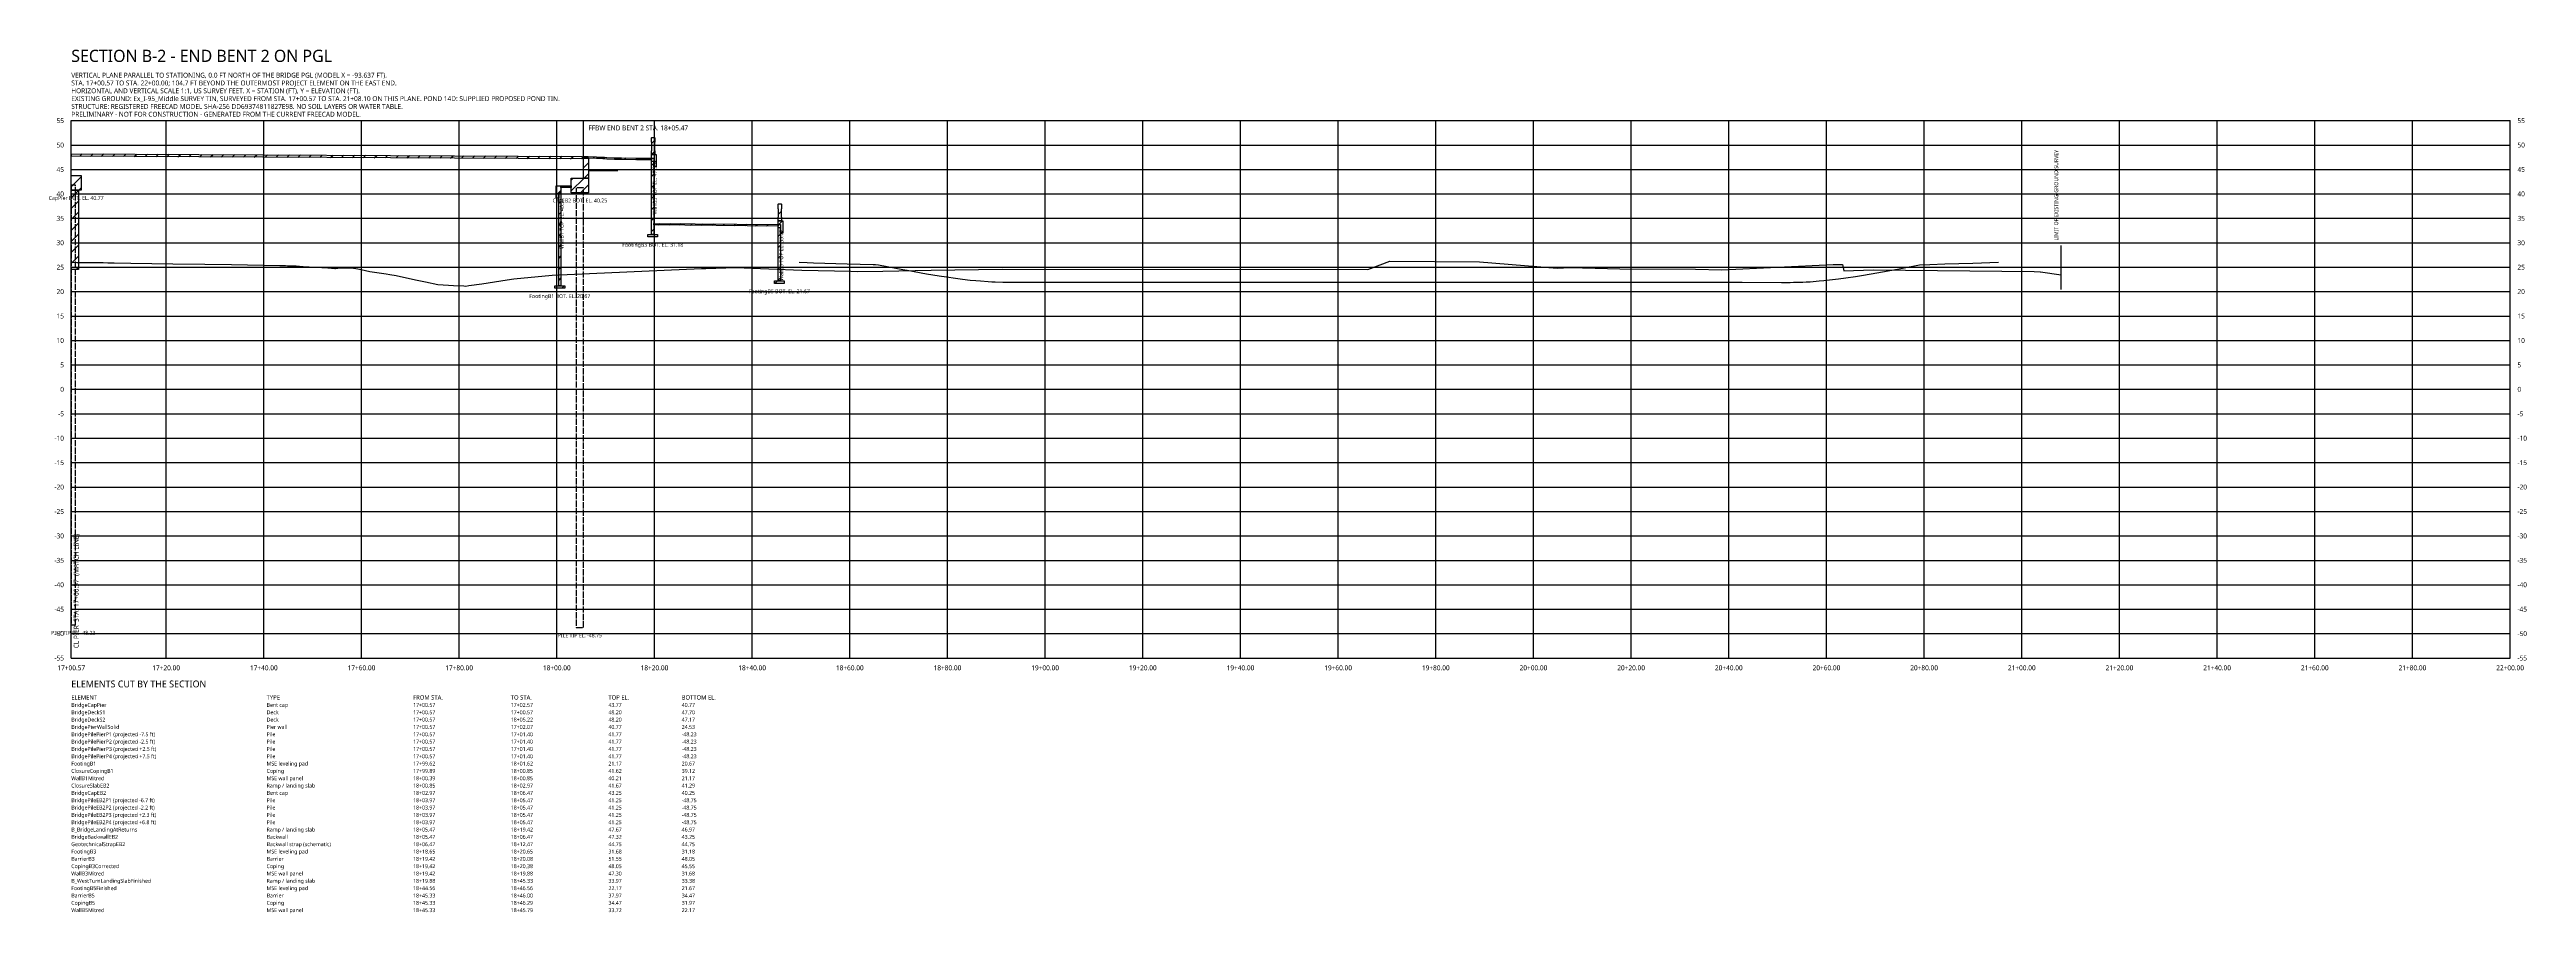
# Model space of a CAD drawing. Extents: x 1696 to 2203, y -107 to 70.
import ezdxf
from ezdxf.enums import TextEntityAlignment as Align

# ---------------------------------------------------------------- set-up
doc = ezdxf.new("R2010")
doc.units = 21
doc.linetypes.add('DASHED', pattern=[1.524, 1.27, -0.254])
for name, color, linetype in [('CUT_BARRIER', 251, 'Continuous'), ('CUT_BARRIER_HATCH', 251, 'Continuous'), ('CUT_COPING', 252, 'Continuous'), ('CUT_COPING_HATCH', 252, 'Continuous'), ('CUT_MSE_PAD', 30, 'Continuous'), ('CUT_MSE_PAD_HATCH', 30, 'Continuous'), ('CUT_MSE_WALL', 8, 'Continuous'), ('CUT_MSE_WALL_HATCH', 8, 'Continuous'), ('CUT_SLAB', 9, 'Continuous'), ('CUT_SLAB_HATCH', 9, 'Continuous'), ('CUT_STRAP', 6, 'Continuous'), ('CUT_SUBSTRUCTURE', 5, 'Continuous'), ('CUT_SUBSTRUCTURE_HATCH', 5, 'Continuous'), ('CUT_SUPERSTRUCTURE', 4, 'Continuous'), ('CUT_SUPERSTRUCTURE_HATCH', 4, 'Continuous'), ('EXISTING_GROUND', 3, 'Continuous'), ('GRID', 253, 'Continuous'), ('GRID_TEXT', 8, 'Continuous'), ('MATCHLINE', 1, 'Continuous'), ('PILE_PROJECTED', 1, 'DASHED'), ('POND_14D_PROPOSED', 150, 'Continuous'), ('TEXT', 7, 'Continuous'), ('TITLE', 7, 'Continuous')]:
    doc.layers.add(name, color=color, linetype=linetype)
doc.styles.add('OpenSans', font='OpenSans-Regular.ttf')

msp = doc.modelspace()

# ---------------------------------------------------------------- hatches: boundary and pattern name
at = {"layer": 'CUT_BARRIER_HATCH'}
h = msp.add_hatch(dxfattribs=at)
h.set_pattern_fill('ANSI31', scale=0.5)
h.paths.add_polyline_path([(1820.084, 48.053), (1819.418, 48.053), (1819.418, 48.803), (1819.48, 48.865), (1819.48, 50.49), (1819.418, 50.553), (1819.418, 51.49), (1819.48, 51.553), (1820.022, 51.553), (1820.084, 51.49), (1820.084, 50.553), (1820.022, 50.49), (1820.022, 48.865), (1820.084, 48.803)])
h = msp.add_hatch(dxfattribs=at)
h.set_pattern_fill('ANSI31', scale=0.5)
h.paths.add_polyline_path([(1846.001, 34.467), (1845.334, 34.467), (1845.334, 35.217), (1845.397, 35.279), (1845.397, 36.904), (1845.334, 36.967), (1845.334, 37.904), (1845.397, 37.967), (1845.939, 37.967), (1846.001, 37.904), (1846.001, 36.967), (1845.939, 36.904), (1845.939, 35.279), (1846.001, 35.217)])
at = {"layer": 'CUT_COPING_HATCH'}
h = msp.add_hatch(dxfattribs=at)
h.set_pattern_fill('ANSI31', scale=0.5)
h.paths.add_polyline_path([(1819.876, 46.636), (1819.418, 46.636), (1819.418, 48.053), (1820.376, 48.053), (1820.376, 45.553), (1819.876, 45.553)])
h = msp.add_hatch(dxfattribs=at)
h.set_pattern_fill('ANSI31', scale=0.5)
h.paths.add_polyline_path([(1800.845, 41.625), (1800.845, 40.208), (1800.386, 40.208), (1800.386, 39.125), (1799.886, 39.125), (1799.886, 41.625)])
h = msp.add_hatch(dxfattribs=at)
h.set_pattern_fill('ANSI31', scale=0.5)
h.paths.add_polyline_path([(1845.793, 33.05), (1845.334, 33.05), (1845.334, 34.467), (1846.293, 34.467), (1846.293, 31.966), (1845.793, 31.966)])
at = {"layer": 'CUT_MSE_PAD_HATCH'}
h = msp.add_hatch(dxfattribs=at)
h.set_pattern_fill('ANSI31', scale=0.5)
h.paths.add_polyline_path([(1818.647, 31.677), (1820.647, 31.677), (1820.647, 31.177), (1818.647, 31.177)])
h = msp.add_hatch(dxfattribs=at)
h.set_pattern_fill('ANSI31', scale=0.5)
h.paths.add_polyline_path([(1799.616, 20.672), (1799.616, 21.172), (1801.616, 21.172), (1801.616, 20.672)])
h = msp.add_hatch(dxfattribs=at)
h.set_pattern_fill('ANSI31', scale=0.5)
h.paths.add_polyline_path([(1844.564, 22.172), (1846.564, 22.172), (1846.564, 21.672), (1844.564, 21.672)])
at = {"layer": 'CUT_MSE_WALL_HATCH'}
h = msp.add_hatch(dxfattribs=at)
h.set_pattern_fill('ANSI31', scale=0.5)
h.paths.add_polyline_path([(1819.418, 47.303), (1819.876, 47.303), (1819.876, 31.677), (1819.418, 31.677)])
h = msp.add_hatch(dxfattribs=at)
h.set_pattern_fill('ANSI31', scale=0.5)
h.paths.add_polyline_path([(1800.386, 21.172), (1800.386, 40.208), (1800.845, 40.208), (1800.845, 21.172)])
h = msp.add_hatch(dxfattribs=at)
h.set_pattern_fill('ANSI31', scale=0.5)
h.paths.add_polyline_path([(1845.334, 33.717), (1845.793, 33.717), (1845.793, 22.172), (1845.334, 22.172)])
at = {"layer": 'CUT_SLAB_HATCH'}
h = msp.add_hatch(dxfattribs=at)
h.set_pattern_fill('ANSI31', scale=0.5)
h.paths.add_polyline_path([(1805.47, 47.319), (1805.47, 47.34), (1805.47, 47.423), (1805.47, 47.506), (1805.47, 47.59), (1805.47, 47.673), (1806.428, 47.657), (1808.103, 47.59), (1808.98, 47.543), (1809.411, 47.519), (1809.688, 47.503), (1810.243, 47.472), (1811.89, 47.396), (1813.153, 47.365), (1813.243, 47.364), (1816.305, 47.334), (1819.418, 47.303), (1819.418, 47.22), (1819.418, 47.136), (1819.418, 47.053), (1819.418, 46.969), (1816.305, 47.001), (1813.243, 47.031), (1813.153, 47.032), (1811.89, 47.062), (1810.243, 47.139), (1809.688, 47.17), (1809.411, 47.185), (1808.98, 47.209), (1808.103, 47.257), (1806.47, 47.323), (1806.47, 47.319)])
h = msp.add_hatch(dxfattribs=at)
h.set_pattern_fill('ANSI31', scale=0.5)
h.paths.add_polyline_path([(1802.97, 41.334), (1800.845, 41.291), (1800.845, 41.625), (1802.97, 41.667)])
h = msp.add_hatch(dxfattribs=at)
h.set_pattern_fill('ANSI31', scale=0.5)
h.paths.add_polyline_path([(1845.334, 33.717), (1845.334, 33.383), (1819.876, 33.638), (1819.876, 33.971)])
at = {"layer": 'CUT_SUBSTRUCTURE_HATCH'}
h = msp.add_hatch(dxfattribs=at)
h.set_pattern_fill('ANSI31', scale=0.5)
h.paths.add_polyline_path([(1806.47, 47.319), (1806.47, 43.25), (1805.47, 43.25), (1805.47, 47.319)])
h = msp.add_hatch(dxfattribs=at)
h.set_pattern_fill('ANSI31', scale=0.5)
h.paths.add_polyline_path([(1702.57, 40.765), (1700.57, 40.765), (1700.57, 43.765), (1702.57, 43.765)])
h = msp.add_hatch(dxfattribs=at)
h.set_pattern_fill('ANSI31', scale=0.5)
h.paths.add_polyline_path([(1702.07, 24.526), (1700.57, 24.526), (1700.57, 40.765), (1702.07, 40.765)])
h = msp.add_hatch(dxfattribs=at)
h.set_pattern_fill('ANSI31', scale=0.5)
h.paths.add_polyline_path([(1806.47, 40.25), (1802.97, 40.25), (1802.97, 43.25), (1806.47, 43.25)])
at = {"layer": 'CUT_SUPERSTRUCTURE_HATCH'}
h = msp.add_hatch(dxfattribs=at)
h.set_pattern_fill('ANSI31', scale=0.5)
h.paths.add_polyline_path([(1700.57, 48.198), (1700.57, 48.198), (1700.57, 47.698), (1700.57, 47.698)])
h = msp.add_hatch(dxfattribs=at)
h.set_pattern_fill('ANSI31', scale=0.5)
h.paths.add_polyline_path([(1700.57, 48.198), (1805.22, 47.674), (1805.22, 47.299), (1805.22, 47.174), (1700.57, 47.698)])

# ---------------------------------------------------------------- linework, layer by layer
at = {"layer": 'CUT_BARRIER'}
for points in [[(1820.084, 48.053), (1819.418, 48.053), (1819.418, 48.803), (1819.48, 48.865), (1819.48, 50.49), (1819.418, 50.553), (1819.418, 51.49), (1819.48, 51.553), (1820.022, 51.553), (1820.084, 51.49), (1820.084, 50.553), (1820.022, 50.49), (1820.022, 48.865), (1820.084, 48.803)], [(1846.001, 34.467), (1845.334, 34.467), (1845.334, 35.217), (1845.397, 35.279), (1845.397, 36.904), (1845.334, 36.967), (1845.334, 37.904), (1845.397, 37.967), (1845.939, 37.967), (1846.001, 37.904), (1846.001, 36.967), (1845.939, 36.904), (1845.939, 35.279), (1846.001, 35.217)]]:
    msp.add_lwpolyline(points, close=True, dxfattribs=at)
at = {"layer": 'CUT_COPING'}
for points in [[(1819.876, 46.636), (1819.418, 46.636), (1819.418, 48.053), (1820.376, 48.053), (1820.376, 45.553), (1819.876, 45.553)], [(1800.845, 41.625), (1800.845, 40.208), (1800.386, 40.208), (1800.386, 39.125), (1799.886, 39.125), (1799.886, 41.625)], [(1845.793, 33.05), (1845.334, 33.05), (1845.334, 34.467), (1846.293, 34.467), (1846.293, 31.966), (1845.793, 31.966)]]:
    msp.add_lwpolyline(points, close=True, dxfattribs=at)
at = {"layer": 'CUT_MSE_PAD'}
for points in [[(1818.647, 31.677), (1820.647, 31.677), (1820.647, 31.177), (1818.647, 31.177)], [(1799.616, 20.672), (1799.616, 21.172), (1801.616, 21.172), (1801.616, 20.672)], [(1844.564, 22.172), (1846.564, 22.172), (1846.564, 21.672), (1844.564, 21.672)]]:
    msp.add_lwpolyline(points, close=True, dxfattribs=at)
at = {"layer": 'CUT_MSE_WALL'}
for points in [[(1819.418, 47.303), (1819.876, 47.303), (1819.876, 31.677), (1819.418, 31.677)], [(1800.386, 21.172), (1800.386, 40.208), (1800.845, 40.208), (1800.845, 21.172)], [(1845.334, 33.717), (1845.793, 33.717), (1845.793, 22.172), (1845.334, 22.172)]]:
    msp.add_lwpolyline(points, close=True, dxfattribs=at)
at = {"layer": 'CUT_SLAB'}
for points in [[(1805.47, 47.319), (1805.47, 47.34), (1805.47, 47.423), (1805.47, 47.506), (1805.47, 47.59), (1805.47, 47.673), (1806.428, 47.657), (1808.103, 47.59), (1808.98, 47.543), (1809.411, 47.519), (1809.688, 47.503), (1810.243, 47.472), (1811.89, 47.396), (1813.153, 47.365), (1813.243, 47.364), (1816.305, 47.334), (1819.418, 47.303), (1819.418, 47.22), (1819.418, 47.136), (1819.418, 47.053), (1819.418, 46.969), (1816.305, 47.001), (1813.243, 47.031), (1813.153, 47.032), (1811.89, 47.062), (1810.243, 47.139), (1809.688, 47.17), (1809.411, 47.185), (1808.98, 47.209), (1808.103, 47.257), (1806.47, 47.323), (1806.47, 47.319)], [(1802.97, 41.334), (1800.845, 41.291), (1800.845, 41.625), (1802.97, 41.667)], [(1845.334, 33.717), (1845.334, 33.383), (1819.876, 33.638), (1819.876, 33.971)]]:
    msp.add_lwpolyline(points, close=True, dxfattribs=at)
at = {"layer": 'CUT_STRAP'}
msp.add_lwpolyline([(1812.47, 44.75), (1806.47, 44.75)], dxfattribs=at)
at = {"layer": 'CUT_SUBSTRUCTURE'}
for points in [[(1806.47, 47.319), (1806.47, 43.25), (1805.47, 43.25), (1805.47, 47.319)], [(1702.57, 40.765), (1700.57, 40.765), (1700.57, 43.765), (1702.57, 43.765)], [(1702.07, 24.526), (1700.57, 24.526), (1700.57, 40.765), (1702.07, 40.765)], [(1806.47, 40.25), (1802.97, 40.25), (1802.97, 43.25), (1806.47, 43.25)]]:
    msp.add_lwpolyline(points, close=True, dxfattribs=at)
at = {"layer": 'CUT_SUPERSTRUCTURE'}
for points in [[(1700.57, 48.198), (1700.57, 48.198), (1700.57, 47.698), (1700.57, 47.698)], [(1700.57, 48.198), (1805.22, 47.674), (1805.22, 47.299), (1805.22, 47.174), (1700.57, 47.698)]]:
    msp.add_lwpolyline(points, close=True, dxfattribs=at)
at = {"layer": 'EXISTING_GROUND'}
msp.add_line((2108.096, 20.43), (2108.096, 29.43), dxfattribs=at)
msp.add_lwpolyline([(1700.57, 26.053), (1700.829, 26.044), (1701.691, 25.987), (1703.471, 25.966), (1704.856, 25.95), (1705.79, 25.964), (1706.711, 25.976), (1707.117, 25.959), (1708.057, 25.923), (1708.861, 25.891), (1708.907, 25.892), (1709.323, 25.887), (1712.757, 25.83), (1721.372, 25.711), (1727.897, 25.606), (1733.393, 25.543), (1743.31, 25.355), (1744.353, 25.328), (1744.452, 25.323), (1744.864, 25.303), (1746.143, 25.263), (1746.622, 25.244), (1748.023, 25.166), (1753.086, 24.847), (1754.557, 24.761), (1754.706, 24.753), (1755.138, 24.776), (1757.886, 24.861), (1757.978, 24.843), (1759.277, 24.646), (1759.95, 24.508), (1761.684, 24.11), (1765.02, 23.652), (1765.831, 23.531), (1767.07, 23.265), (1771.032, 22.422), (1773.107, 21.969), (1775.648, 21.44), (1777.808, 21.285), (1778.846, 21.234), (1780.957, 21.168), (1781.366, 21.14), (1781.961, 21.238), (1784.664, 21.561), (1789.832, 22.412), (1791.202, 22.611), (1799.046, 23.332), (1829.637, 24.698), (1830.545, 24.744), (1836.625, 24.909), (1850.171, 24.359), (1860.175, 24.163), (1861.568, 24.139), (1866.791, 24.186), (1876.656, 24.417), (1891.223, 24.59), (1966.101, 24.539), (1970.584, 26.239), (1988.934, 26.119), (2004.831, 24.82), (2007.481, 24.914), (2017.708, 24.677), (2033.168, 24.562), (2038.586, 24.473), (2061.357, 25.529), (2063.31, 25.518), (2063.543, 24.238), (2069.579, 24.489), (2102.502, 24.09), (2103.773, 24.076), (2103.81, 24.07), (2108.096, 23.43)], dxfattribs=at)
at = {"layer": 'GRID'}
for p, q in [((1700.57, 55), (2200, 55)), ((1700.57, -55), (1700.57, 55)), ((1720, -55), (1720, 55)), ((1740, -55), (1740, 55)), ((1760, -55), (1760, 55)), ((1780, -55), (1780, 55)), ((1800, -55), (1800, 55)), ((1820, -55), (1820, 55)), ((1840, -55), (1840, 55)), ((1860, -55), (1860, 55)), ((1880, -55), (1880, 55)), ((1900, -55), (1900, 55)), ((1920, -55), (1920, 55)), ((1940, -55), (1940, 55)), ((1960, -55), (1960, 55)), ((1980, -55), (1980, 55)), ((2000, -55), (2000, 55)), ((2020, -55), (2020, 55)), ((2040, -55), (2040, 55)), ((2060, -55), (2060, 55)), ((2080, -55), (2080, 55)), ((2100, -55), (2100, 55)), ((2120, -55), (2120, 55)), ((2140, -55), (2140, 55)), ((2160, -55), (2160, 55)), ((2180, -55), (2180, 55)), ((2200, -55), (2200, 55)), ((2200, -55), (2200, 55)), ((1700.57, 50), (2200, 50)), ((1700.57, 45), (2200, 45)), ((1700.57, 40), (2200, 40)), ((1700.57, 35), (2200, 35)), ((1700.57, 30), (2200, 30)), ((1700.57, 25), (2200, 25)), ((1700.57, 20), (2200, 20)), ((1700.57, 15), (2200, 15)), ((1700.57, 10), (2200, 10)), ((1700.57, 5), (2200, 5)), ((1700.57, 0), (2200, 0)), ((1700.57, -5), (2200, -5)), ((1700.57, -10), (2200, -10)), ((1700.57, -15), (2200, -15)), ((1700.57, -20), (2200, -20)), ((1700.57, -25), (2200, -25)), ((1700.57, -30), (2200, -30)), ((1700.57, -35), (2200, -35)), ((1700.57, -40), (2200, -40)), ((1700.57, -45), (2200, -45)), ((1700.57, -50), (2200, -50)), ((1700.57, -55), (2200, -55))]:
    msp.add_line(p, q, dxfattribs=at)
at = {"layer": 'MATCHLINE'}
msp.add_line((1700.57, -55), (1700.57, 55), dxfattribs=at)
at = {"layer": 'PILE_PROJECTED'}
for points in [[(1700.57, -48.235), (1701.403, -48.235), (1701.403, 41.765), (1700.57, 41.765)], [(1700.57, -48.235), (1701.403, -48.235), (1701.403, 41.765), (1700.57, 41.765)], [(1700.57, -48.235), (1701.403, -48.235), (1701.403, 41.765), (1700.57, 41.765)], [(1700.57, -48.235), (1701.403, -48.235), (1701.403, 41.765), (1700.57, 41.765)], [(1803.97, -48.75), (1805.47, -48.75), (1805.47, 41.25), (1803.97, 41.25)], [(1803.97, -48.75), (1805.47, -48.75), (1805.47, 41.25), (1803.97, 41.25)], [(1803.97, -48.75), (1805.47, -48.75), (1805.47, 41.25), (1803.97, 41.25)], [(1803.97, -48.75), (1805.47, -48.75), (1805.47, 41.25), (1803.97, 41.25)]]:
    msp.add_lwpolyline(points, close=True, dxfattribs=at)
at = {"layer": 'POND_14D_PROPOSED'}
msp.add_lwpolyline([(1849.63, 26), (1851.299, 25.946), (1852.576, 25.906), (1859.451, 25.693), (1864.764, 25.532), (1865.238, 25.518), (1865.878, 25.5), (1870.875, 24.529), (1871.74, 24.372), (1875.692, 23.661), (1878.303, 23.232), (1879.774, 23.01), (1881.647, 22.736), (1883.094, 22.554), (1884.662, 22.373), (1885.774, 22.257), (1886.73, 22.179), (1888.301, 22.062), (1889.099, 22.015), (1889.783, 21.992), (1891.354, 21.943), (1891.993, 21.935), (1892.292, 21.934), (1893.1, 21.934), (1900.726, 21.932), (1902.798, 21.932), (1910.729, 21.93), (1912.796, 21.929), (1920.732, 21.927), (1922.794, 21.927), (1930.735, 21.925), (1932.792, 21.925), (1940.738, 21.923), (1942.789, 21.922), (1950.741, 21.921), (1952.787, 21.92), (1960.744, 21.918), (1962.785, 21.918), (1970.747, 21.916), (1972.783, 21.915), (1980.75, 21.914), (1982.781, 21.913), (1990.753, 21.911), (1992.779, 21.911), (2000.756, 21.909), (2002.776, 21.909), (2010.759, 21.907), (2012.774, 21.906), (2020.762, 21.904), (2022.772, 21.904), (2030.765, 21.902), (2032.77, 21.902), (2040.768, 21.9), (2042.768, 21.899), (2050.771, 21.897), (2052.039, 21.897), (2052.541, 21.897), (2053.274, 21.907), (2055.142, 21.955), (2055.868, 21.984), (2056.653, 22.034), (2058.522, 22.178), (2059.489, 22.262), (2060.626, 22.387), (2062.458, 22.614), (2063.973, 22.813), (2065.951, 23.111), (2067.583, 23.378), (2070.342, 23.841), (2074.522, 24.61), (2075.227, 24.747), (2079.049, 25.5), (2081.167, 25.561), (2084.269, 25.656), (2089.961, 25.831), (2095.255, 26)], dxfattribs=at)
at = {"layer": 'TEXT'}
msp.add_line((1805.47, 47), (1805.47, 55), dxfattribs=at)

# ---------------------------------------------------------------- texts
at = {"layer": 'EXISTING_GROUND', "style": 'OpenSans'}
msp.add_text('LIMIT OF EXISTING-GROUND SURVEY', height=0.8, rotation=90, dxfattribs=at).set_placement((2107.696, 30.43), align=Align.BOTTOM_LEFT)
at = {"layer": 'GRID_TEXT', "style": 'OpenSans'}
for s, p in [('55', (1699.07, 55)), ('50', (1699.07, 50)), ('45', (1699.07, 45)), ('40', (1699.07, 40)), ('35', (1699.07, 35)), ('30', (1699.07, 30)), ('25', (1699.07, 25)), ('20', (1699.07, 20)), ('15', (1699.07, 15)), ('10', (1699.07, 10)), ('5', (1699.07, 5)), ('0', (1699.07, 0)), ('-5', (1699.07, -5)), ('-10', (1699.07, -10)), ('-15', (1699.07, -15)), ('-20', (1699.07, -20)), ('-25', (1699.07, -25)), ('-30', (1699.07, -30)), ('-35', (1699.07, -35)), ('-40', (1699.07, -40)), ('-45', (1699.07, -45)), ('-50', (1699.07, -50)), ('-55', (1699.07, -55))]:
    msp.add_text(s, height=1, dxfattribs=at).set_placement(p, align=Align.MIDDLE_RIGHT)
for s, p in [('55', (2201.5, 55)), ('50', (2201.5, 50)), ('45', (2201.5, 45)), ('40', (2201.5, 40)), ('35', (2201.5, 35)), ('30', (2201.5, 30)), ('25', (2201.5, 25)), ('20', (2201.5, 20)), ('15', (2201.5, 15)), ('10', (2201.5, 10)), ('5', (2201.5, 5)), ('0', (2201.5, 0)), ('-5', (2201.5, -5)), ('-10', (2201.5, -10)), ('-15', (2201.5, -15)), ('-20', (2201.5, -20)), ('-25', (2201.5, -25)), ('-30', (2201.5, -30)), ('-35', (2201.5, -35)), ('-40', (2201.5, -40)), ('-45', (2201.5, -45)), ('-50', (2201.5, -50)), ('-55', (2201.5, -55))]:
    msp.add_text(s, height=1, dxfattribs=at).set_placement(p, align=Align.MIDDLE_LEFT)
for s, p in [('17+00.57', (1700.57, -56.5)), ('17+20.00', (1720, -56.5)), ('17+40.00', (1740, -56.5)), ('17+60.00', (1760, -56.5)), ('17+80.00', (1780, -56.5)), ('18+00.00', (1800, -56.5)), ('18+20.00', (1820, -56.5)), ('18+40.00', (1840, -56.5)), ('18+60.00', (1860, -56.5)), ('18+80.00', (1880, -56.5)), ('19+00.00', (1900, -56.5)), ('19+20.00', (1920, -56.5)), ('19+40.00', (1940, -56.5)), ('19+60.00', (1960, -56.5)), ('19+80.00', (1980, -56.5)), ('20+00.00', (2000, -56.5)), ('20+20.00', (2020, -56.5)), ('20+40.00', (2040, -56.5)), ('20+60.00', (2060, -56.5)), ('20+80.00', (2080, -56.5)), ('21+00.00', (2100, -56.5)), ('21+20.00', (2120, -56.5)), ('21+40.00', (2140, -56.5)), ('21+60.00', (2160, -56.5)), ('21+80.00', (2180, -56.5)), ('22+00.00', (2200, -56.5)), ('22+00.00', (2200, -56.5))]:
    msp.add_text(s, height=1, dxfattribs=at).set_placement(p, align=Align.TOP_CENTER)
at = {"layer": 'MATCHLINE', "style": 'OpenSans'}
msp.add_text('CL PIER  STA. 17+00.57  (MATCH LINE)', height=1, rotation=90, dxfattribs=at).set_placement((1701.07, -53), align=Align.TOP_LEFT)
at = {"layer": 'TEXT', "style": 'OpenSans'}
msp.add_text('FFBW END BENT 2 STA. 18+05.47', height=1, dxfattribs=at).set_placement((1806.47, 54), align=Align.TOP_LEFT)
for s, p in [('WallB3 TOP EL. 47.30', (1819.647, 46.303)), ('WallB1 TOP EL. 40.21', (1800.615, 39.208)), ('WallB5 TOP EL. 33.72', (1845.563, 32.717))]:
    msp.add_text(s, height=0.8, rotation=90, dxfattribs=at).set_placement(p, align=Align.TOP_RIGHT)
for s, p in [('CapPier BOT. EL. 40.77', (1701.57, 39.565)), ('CapEB2 BOT. EL. 40.25', (1804.72, 39.05)), ('FootingB3 BOT. EL. 31.18', (1819.647, 29.977)), ('FootingB5 BOT. EL. 21.67', (1845.564, 20.472)), ('FootingB1 BOT. EL. 20.67', (1800.616, 19.472)), ('PILE TIP EL. -48.23', (1700.986, -49.435)), ('PILE TIP EL. -48.75', (1804.72, -49.95))]:
    msp.add_text(s, height=0.8, dxfattribs=at).set_placement(p, align=Align.TOP_CENTER)
for s, p in [('BridgeCapPier', (1700.57, -65)), ('BridgeDeckS1', (1700.57, -66.5)), ('Bent cap', (1740.57, -65)), ('Deck', (1740.57, -66.5)), ('17+00.57', (1770.57, -65)), ('17+00.57', (1770.57, -66.5)), ('17+02.57', (1790.57, -65)), ('17+00.57', (1790.57, -66.5)), ('43.77', (1810.57, -65)), ('48.20', (1810.57, -66.5)), ('40.77', (1825.57, -65)), ('47.70', (1825.57, -66.5)), ('BridgeDeckS2', (1700.57, -68)), ('BridgePierWallSolid', (1700.57, -69.5)), ('BridgePilePierP1 (projected -7.5 ft)', (1700.57, -71)), ('Deck', (1740.57, -68)), ('Pier wall', (1740.57, -69.5)), ('Pile', (1740.57, -71)), ('17+00.57', (1770.57, -68)), ('17+00.57', (1770.57, -69.5)), ('17+00.57', (1770.57, -71)), ('18+05.22', (1790.57, -68)), ('17+02.07', (1790.57, -69.5)), ('17+01.40', (1790.57, -71)), ('48.20', (1810.57, -68)), ('40.77', (1810.57, -69.5)), ('41.77', (1810.57, -71)), ('47.17', (1825.57, -68)), ('-48.23', (1825.57, -71)), ('24.53', (1825.57, -69.5)), ('BridgePilePierP2 (projected -2.5 ft)', (1700.57, -72.5)), ('BridgePilePierP3 (projected +2.5 ft)', (1700.57, -74)), ('BridgePilePierP4 (projected +7.5 ft)', (1700.57, -75.5)), ('Pile', (1740.57, -72.5)), ('Pile', (1740.57, -74)), ('Pile', (1740.57, -75.5)), ('17+00.57', (1770.57, -72.5)), ('17+00.57', (1770.57, -74)), ('17+00.57', (1770.57, -75.5)), ('17+01.40', (1790.57, -72.5)), ('17+01.40', (1790.57, -74)), ('17+01.40', (1790.57, -75.5)), ('41.77', (1810.57, -72.5)), ('41.77', (1810.57, -74)), ('41.77', (1810.57, -75.5)), ('-48.23', (1825.57, -72.5)), ('-48.23', (1825.57, -74)), ('-48.23', (1825.57, -75.5)), ('WallB1Mitred', (1700.57, -80)), ('ClosureCopingB1', (1700.57, -78.5)), ('ClosureSlabEB2', (1700.57, -81.5)), ('FootingB1', (1700.57, -77)), ('Coping', (1740.57, -78.5)), ('MSE leveling pad', (1740.57, -77)), ('MSE wall panel', (1740.57, -80)), ('Ramp / landing slab', (1740.57, -81.5)), ('17+99.62', (1770.57, -77)), ('17+99.89', (1770.57, -78.5)), ('18+00.39', (1770.57, -80)), ('18+00.85', (1770.57, -81.5)), ('18+01.62', (1790.57, -77)), ('18+00.85', (1790.57, -78.5)), ('18+00.85', (1790.57, -80)), ('18+02.97', (1790.57, -81.5)), ('41.62', (1810.57, -78.5)), ('40.21', (1810.57, -80)), ('41.67', (1810.57, -81.5)), ('21.17', (1810.57, -77)), ('41.29', (1825.57, -81.5)), ('39.12', (1825.57, -78.5)), ('20.67', (1825.57, -77)), ('21.17', (1825.57, -80)), ('BridgeCapEB2', (1700.57, -83)), ('BridgePileEB2P1 (projected -6.7 ft)', (1700.57, -84.5)), ('BridgePileEB2P2 (projected -2.2 ft)', (1700.57, -86)), ('Bent cap', (1740.57, -83)), ('Pile', (1740.57, -84.5)), ('Pile', (1740.57, -86)), ('18+02.97', (1770.57, -83)), ('18+03.97', (1770.57, -84.5)), ('18+03.97', (1770.57, -86)), ('18+06.47', (1790.57, -83)), ('18+05.47', (1790.57, -84.5)), ('18+05.47', (1790.57, -86)), ('43.25', (1810.57, -83)), ('41.25', (1810.57, -84.5)), ('41.25', (1810.57, -86)), ('40.25', (1825.57, -83)), ('-48.75', (1825.57, -84.5)), ('-48.75', (1825.57, -86)), ('BridgePileEB2P3 (projected +2.3 ft)', (1700.57, -87.5)), ('BridgePileEB2P4 (projected +6.8 ft)', (1700.57, -89)), ('B_BridgeLandingAtReturns', (1700.57, -90.5)), ('BridgeBackwallEB2', (1700.57, -92)), ('Pile', (1740.57, -87.5)), ('Pile', (1740.57, -89)), ('Ramp / landing slab', (1740.57, -90.5)), ('Backwall', (1740.57, -92)), ('18+03.97', (1770.57, -87.5)), ('18+03.97', (1770.57, -89)), ('18+05.47', (1770.57, -90.5)), ('18+05.47', (1770.57, -92)), ('18+05.47', (1790.57, -87.5)), ('18+05.47', (1790.57, -89)), ('18+19.42', (1790.57, -90.5)), ('18+06.47', (1790.57, -92)), ('41.25', (1810.57, -87.5)), ('41.25', (1810.57, -89)), ('47.67', (1810.57, -90.5)), ('47.32', (1810.57, -92)), ('46.97', (1825.57, -90.5)), ('43.25', (1825.57, -92)), ('-48.75', (1825.57, -87.5)), ('-48.75', (1825.57, -89)), ('GeotechnicalStrapEB2', (1700.57, -93.5)), ('FootingB3', (1700.57, -95)), ('BarrierB3', (1700.57, -96.5)), ('Backwall strap (schematic)', (1740.57, -93.5)), ('MSE leveling pad', (1740.57, -95)), ('Barrier', (1740.57, -96.5)), ('18+06.47', (1770.57, -93.5)), ('18+18.65', (1770.57, -95)), ('18+19.42', (1770.57, -96.5)), ('18+12.47', (1790.57, -93.5)), ('18+20.65', (1790.57, -95)), ('18+20.08', (1790.57, -96.5)), ('44.75', (1810.57, -93.5)), ('31.68', (1810.57, -95)), ('51.55', (1810.57, -96.5)), ('44.75', (1825.57, -93.5)), ('48.05', (1825.57, -96.5)), ('31.18', (1825.57, -95)), ('WallB3Mitred', (1700.57, -99.5)), ('CopingB3Corrected', (1700.57, -98)), ('B_WestTurnLandingSlabFinished', (1700.57, -101)), ('Coping', (1740.57, -98)), ('MSE wall panel', (1740.57, -99.5)), ('Ramp / landing slab', (1740.57, -101)), ('18+19.42', (1770.57, -98)), ('18+19.42', (1770.57, -99.5)), ('18+19.88', (1770.57, -101)), ('18+20.38', (1790.57, -98)), ('18+19.88', (1790.57, -99.5)), ('18+45.33', (1790.57, -101)), ('48.05', (1810.57, -98)), ('47.30', (1810.57, -99.5)), ('33.97', (1810.57, -101)), ('45.55', (1825.57, -98)), ('31.68', (1825.57, -99.5)), ('33.38', (1825.57, -101)), ('WallB5Mitred', (1700.57, -107)), ('CopingB5', (1700.57, -105.5)), ('FootingB5Finished', (1700.57, -102.5)), ('BarrierB5', (1700.57, -104)), ('Coping', (1740.57, -105.5)), ('MSE leveling pad', (1740.57, -102.5)), ('Barrier', (1740.57, -104)), ('MSE wall panel', (1740.57, -107)), ('18+44.56', (1770.57, -102.5)), ('18+45.33', (1770.57, -104)), ('18+45.33', (1770.57, -105.5)), ('18+45.33', (1770.57, -107)), ('18+46.56', (1790.57, -102.5)), ('18+46.00', (1790.57, -104)), ('18+46.29', (1790.57, -105.5)), ('18+45.79', (1790.57, -107)), ('37.97', (1810.57, -104)), ('34.47', (1810.57, -105.5)), ('33.72', (1810.57, -107)), ('22.17', (1810.57, -102.5)), ('34.47', (1825.57, -104)), ('31.97', (1825.57, -105.5)), ('21.67', (1825.57, -102.5)), ('22.17', (1825.57, -107))]:
    msp.add_text(s, height=0.8, dxfattribs=at).set_placement(p)
at = {"layer": 'TITLE', "style": 'OpenSans'}
for s, height, p in [('SECTION B-2 - END BENT 2 ON PGL', 2.5, (1700.57, 67)), ('VERTICAL PLANE PARALLEL TO STATIONING, 0.0 FT NORTH OF THE BRIDGE PGL (MODEL X = -93.637 FT).', 1, (1700.57, 63.8)), ('STA. 17+00.57 TO STA. 22+00.00; 104.7 FT BEYOND THE OUTERMOST PROJECT ELEMENT ON THE EAST END.', 1, (1700.57, 62.2)), ('HORIZONTAL AND VERTICAL SCALE 1:1, US SURVEY FEET. X = STATION (FT), Y = ELEVATION (FT).', 1, (1700.57, 60.6)), ('STRUCTURE: REGISTERED FREECAD MODEL SHA-256 DD69374811827E98. NO SOIL LAYERS OR WATER TABLE.', 1, (1700.57, 57.4)), ('EXISTING GROUND: Ex_I-95_Middle SURVEY TIN, SURVEYED FROM STA. 17+00.57 TO STA. 21+08.10 ON THIS PLANE. POND 14D: SUPPLIED PROPOSED POND TIN.', 1, (1700.57, 59)), ('PRELIMINARY - NOT FOR CONSTRUCTION - GENERATED FROM THE CURRENT FREECAD MODEL.', 1, (1700.57, 55.8)), ('ELEMENTS CUT BY THE SECTION', 1.4, (1700.57, -61)), ('ELEMENT', 0.9, (1700.57, -63.5)), ('TYPE', 0.9, (1740.57, -63.5)), ('FROM STA.', 0.9, (1770.57, -63.5)), ('TO STA.', 0.9, (1790.57, -63.5)), ('TOP EL.', 0.9, (1810.57, -63.5)), ('BOTTOM EL.', 0.9, (1825.57, -63.5))]:
    msp.add_text(s, height=height, dxfattribs=at).set_placement(p)

doc.saveas('drawing.dxf')
